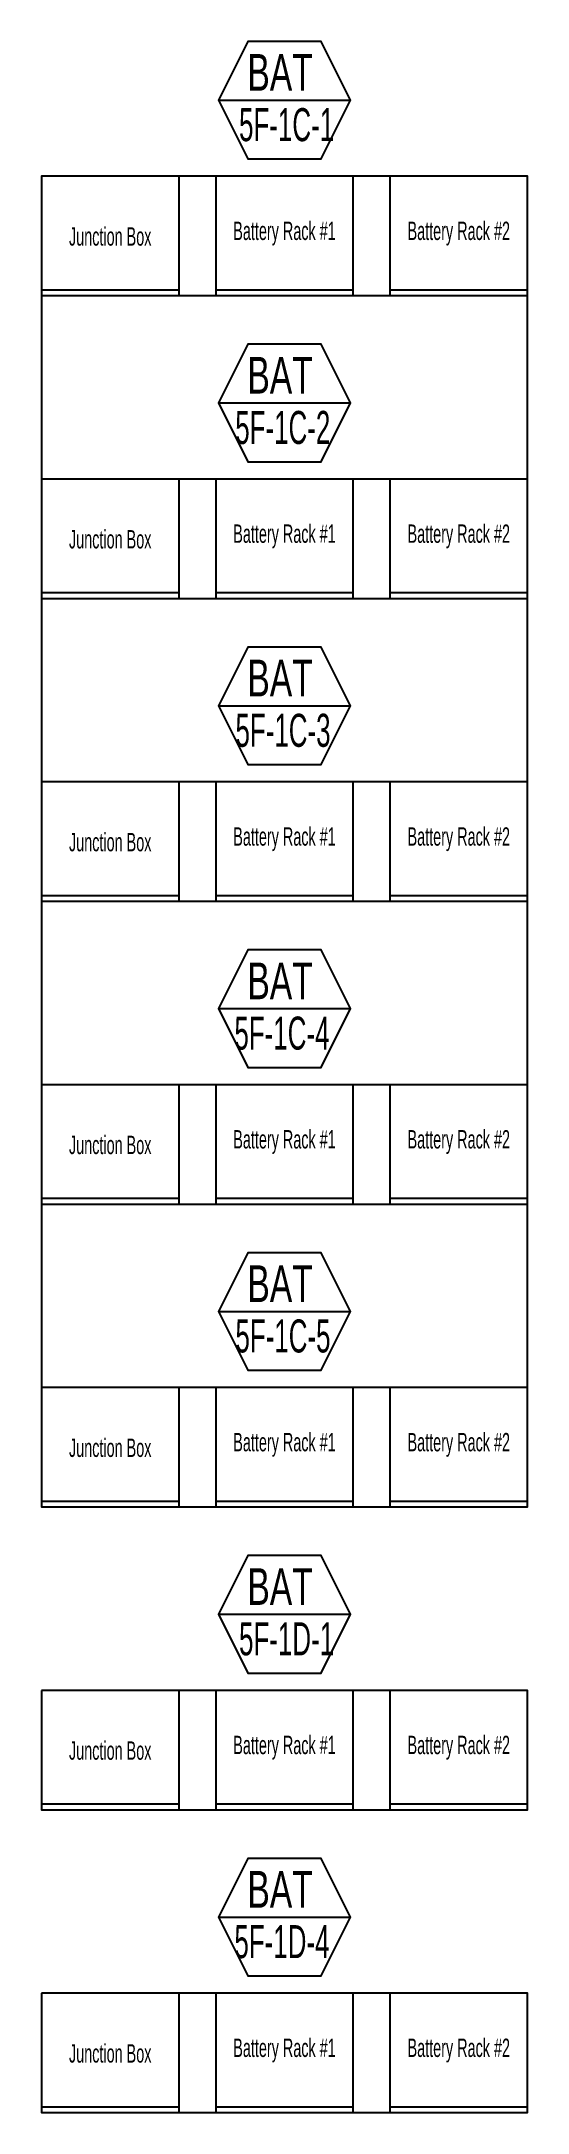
# Model space of a CAD drawing. Header units: millimetres. Extents: x 89978 to 501025, y -351975 to 837171.
# Drawn here: x 336600 to 339250, y 386500 to 397785 of the extents above; entities that cross this region are included whole.
import ezdxf
from ezdxf.enums import TextEntityAlignment as Align

# ---------------------------------------------------------------- set-up
doc = ezdxf.new("R2010")
doc.units = ezdxf.units.MM
doc.header["$LTSCALE"] = 150
doc.layers.add('------00 Switch Gear', color=3, linetype='Continuous')
doc.layers.add('------00 Switch Gear_Number', color=1, linetype='Continuous')
doc.styles.add('ELEC', font='')
doc.styles.get('ELEC').set_extended_font_data('Dotum')

msp = doc.modelspace()

# ---------------------------------------------------------------- texts
at = {"layer": '------00 Switch Gear', "style": 'ELEC', "width": 0.6}
for s, p in [('Battery Rack #1', (337925, 396753, 0)), ('Battery Rack #2', (338875, 396753, 0)), ('Junction Box', (336975, 396722.4, 0)), ('Junction Box', (336975, 395072.4, 0)), ('Battery Rack #1', (337925, 395103, 0)), ('Battery Rack #2', (338875, 395103, 0)), ('Battery Rack #1', (337925, 393453)), ('Battery Rack #2', (338875, 393453)), ('Junction Box', (336975, 393422.4)), ('Junction Box', (336975, 391772.4)), ('Battery Rack #1', (337925, 391803)), ('Battery Rack #2', (338875, 391803)), ('Junction Box', (336975, 390122.4)), ('Battery Rack #1', (337925, 390153)), ('Battery Rack #2', (338875, 390153)), ('Battery Rack #1', (337925, 388503)), ('Battery Rack #2', (338875, 388503)), ('Junction Box', (336975, 388472.4)), ('Junction Box', (336975, 386822.4)), ('Battery Rack #1', (337925, 386853)), ('Battery Rack #2', (338875, 386853))]:
    msp.add_text(s, height=100, dxfattribs=at).set_placement(p, align=Align.MIDDLE_CENTER)
at = {"layer": '------00 Switch Gear_Number', "color": 0, "style": 'ELEC'}
for s, height, width, p in [('BAT', 200, 0.7, (337900.9, 397616.2)), ('5F-1C-1', 180, 0.6, (337936.4, 397331.6)), ('BAT', 200, 0.7, (337900.9, 395966.2)), ('5F-1C-2', 180, 0.6, (337915.6, 395681.6)), ('BAT', 200, 0.7, (337900.9, 394316.2)), ('5F-1C-3', 180, 0.6, (337916.9, 394031.6)), ('BAT', 200, 0.7, (337900.9, 392666.2)), ('5F-1C-4', 180, 0.6, (337911.1, 392381.6)), ('BAT', 200, 0.7, (337900.9, 391016.2)), ('5F-1C-5', 180, 0.6, (337916.7, 390731.6)), ('BAT', 200, 0.7, (337900.9, 389366.2)), ('5F-1D-1', 180, 0.6, (337936.4, 389081.6)), ('BAT', 200, 0.7, (337900.9, 387716.2)), ('5F-1D-4', 180, 0.6, (337911.1, 387431.6))]:
    msp.add_text(s, height=height, dxfattribs=dict(at, width=width)).set_placement(p, align=Align.MIDDLE_CENTER)

# ---------------------------------------------------------------- blocks, each defined once
blk = doc.blocks.new('A$C2e8f9a8b')
at = {"color": 0}
blk.add_line((30, 750), (30, 0), dxfattribs=at)
blk.add_lwpolyline([(650, 0), (0, 0), (0, 750), (650, 750)], close=True, dxfattribs=at)

# ---------------------------------------------------------------- linework, layer by layer
at = {"layer": '------00 Switch Gear', "elevation": 0}
msp.add_lwpolyline([(339250, 389800), (339250, 397050), (336600, 397050), (336600, 389800), (339250, 389800)], dxfattribs=at)
for points in [[(336600, 397050), (336600, 396400), (339250, 396400), (339250, 397050)], [(336600, 395400), (336600, 394750), (339250, 394750), (339250, 395400)], [(336600, 393750), (336600, 393100), (339250, 393100), (339250, 393750)], [(336600, 392100), (336600, 391450), (339250, 391450), (339250, 392100)], [(336600, 390450), (336600, 389800), (339250, 389800), (339250, 390450)], [(336600, 388800), (336600, 388150), (339250, 388150), (339250, 388800)], [(336600, 387150), (336600, 386500), (339250, 386500), (339250, 387150)]]:
    msp.add_lwpolyline(points, close=True, dxfattribs=at)
at = {"layer": '------00 Switch Gear_Number', "elevation": 0}
for points in [[(337565, 397465), (338285, 397465), (338125.4, 397785), (337724.6, 397785), (337565, 397465), (337724.6, 397145), (338125.4, 397145), (338285, 397465)], [(337565, 395815), (338285, 395815), (338125.4, 396135), (337724.6, 396135), (337565, 395815), (337724.6, 395495), (338125.4, 395495), (338285, 395815)], [(337565, 394165), (338285, 394165), (338125.4, 394485), (337724.6, 394485), (337565, 394165), (337724.6, 393845), (338125.4, 393845), (338285, 394165)], [(337565, 392515), (338285, 392515), (338125.4, 392835), (337724.6, 392835), (337565, 392515), (337724.6, 392195), (338125.4, 392195), (338285, 392515)], [(337565, 390865), (338285, 390865), (338125.4, 391185), (337724.6, 391185), (337565, 390865), (337724.6, 390545), (338125.4, 390545), (338285, 390865)], [(337565, 389215), (338285, 389215), (338125.4, 389535), (337724.6, 389535), (337565, 389215), (337724.6, 388895), (338125.4, 388895), (338285, 389215)], [(337565, 387565), (338285, 387565), (338125.4, 387885), (337724.6, 387885), (337565, 387565), (337724.6, 387245), (338125.4, 387245), (338285, 387565)]]:
    msp.add_lwpolyline(points, dxfattribs=at)

# ---------------------------------------------------------------- block references
at = {"layer": '------00 Switch Gear', "xscale": -1, "rotation": 270}
for p in [(336600, 396400, 0), (337550, 396400, 0), (338500, 396400, 0), (336600, 394750, 0), (337550, 394750, 0), (338500, 394750, 0), (336600, 393100), (337550, 393100), (338500, 393100), (336600, 391450), (337550, 391450), (338500, 391450), (336600, 389800), (337550, 389800), (338500, 389800), (336600, 388150), (337550, 388150), (338500, 388150), (336600, 386500), (337550, 386500), (338500, 386500)]:
    msp.add_blockref('A$C2e8f9a8b', p, dxfattribs=at)

msp.set_redraw_order([(e.dxf.handle, doc.entitydb.next_handle()) for e in msp.query("TEXT MTEXT ATTDEF DIMENSION ARC_DIMENSION")])  # texts and dimensions are drawn at this point

doc.saveas('drawing.dxf')
